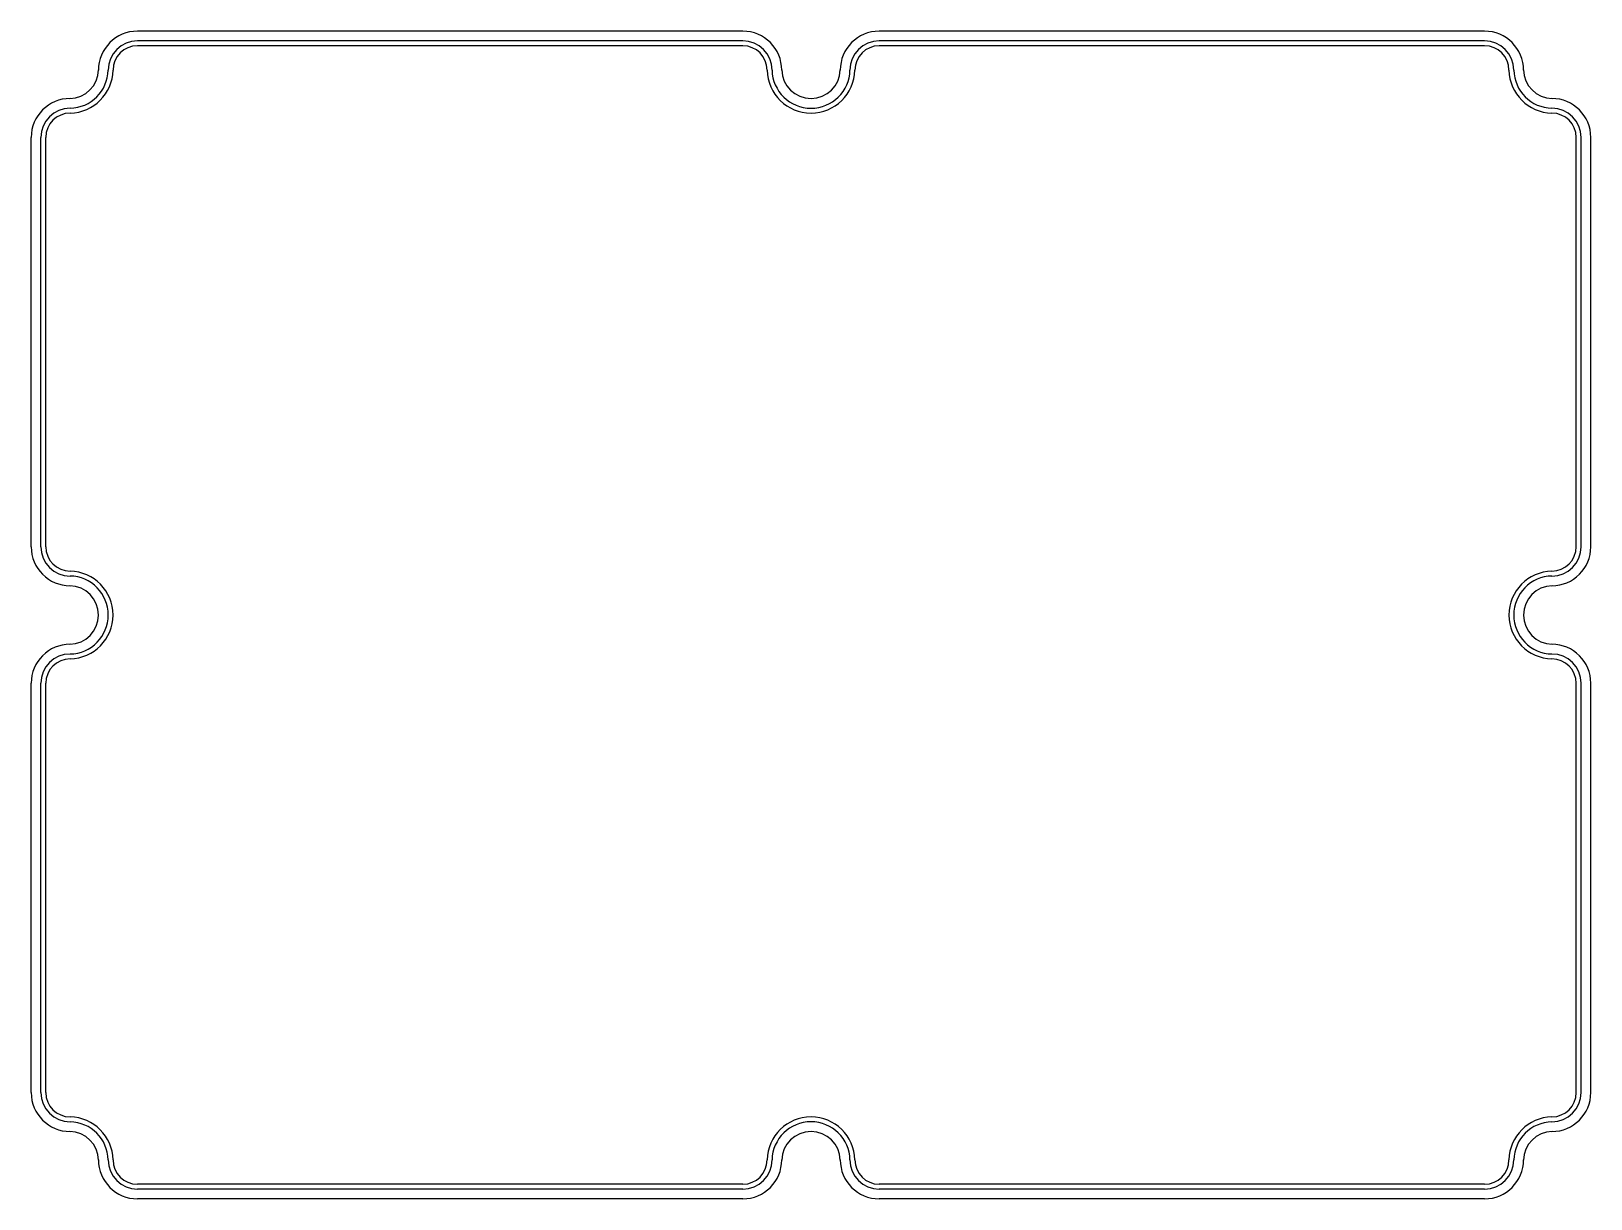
# Model space of a CAD drawing. Header units: millimetres. Extents: x 119 to 8321, y -328 to 2054.
# Drawn here: x 2431.8 to 2751.8, y 1814.8 to 2054.3 of the extents above; entities that cross this region are included whole.
import ezdxf

# ---------------------------------------------------------------- set-up
doc = ezdxf.new("R2010")
doc.units = ezdxf.units.MM

msp = doc.modelspace()

# ---------------------------------------------------------------- linework, layer by layer
for p, q in [((2577.845, 2054.34), (2453.645, 2054.34)), ((2577.845, 2052.34), (2453.645, 2052.34)), ((2577.845, 2051.34), (2453.645, 2051.34)), ((2730.045, 2054.34), (2605.845, 2054.34)), ((2730.045, 2052.34), (2605.845, 2052.34)), ((2730.045, 2051.34), (2605.845, 2051.34)), ((2431.845, 1948.59), (2431.845, 2032.54)), ((2433.845, 1948.59), (2433.845, 2032.54)), ((2434.845, 1948.59), (2434.845, 2032.54)), ((2748.845, 1948.59), (2748.845, 2032.54)), ((2749.845, 1948.59), (2749.845, 2032.54)), ((2751.845, 1948.59), (2751.845, 2032.54)), ((2431.845, 1836.64), (2431.845, 1920.59)), ((2433.845, 1836.64), (2433.845, 1920.59)), ((2434.845, 1836.64), (2434.845, 1920.59)), ((2748.845, 1836.64), (2748.845, 1920.59)), ((2749.845, 1836.64), (2749.845, 1920.59)), ((2751.845, 1836.64), (2751.845, 1920.59)), ((2577.845, 1817.84), (2453.645, 1817.84)), ((2730.045, 1817.84), (2605.845, 1817.84)), ((2577.845, 1816.84), (2453.645, 1816.84)), ((2577.845, 1814.84), (2453.645, 1814.84)), ((2730.045, 1816.84), (2605.845, 1816.84)), ((2730.045, 1814.84), (2605.845, 1814.84))]:
    msp.add_line(p, q)
for centre, radius, start, end in [((2453.645, 2046.34), 8, 90, 180), ((2453.645, 2046.34), 6, 90, 180), ((2453.645, 2046.34), 5, 90, 180), ((2577.845, 2046.34), 8, 0, 90), ((2577.845, 2046.34), 6, 0, 90), ((2577.845, 2046.34), 5, 0, 90), ((2605.845, 2046.34), 8, 90, 180), ((2605.845, 2046.34), 6, 90, 180), ((2605.845, 2046.34), 5, 90, 180), ((2730.045, 2046.34), 8, 0, 90), ((2730.045, 2046.34), 6, 0, 90), ((2730.045, 2046.34), 5, 0, 90), ((2439.645, 2046.54), 6, 271.27334, 358.72666), ((2439.645, 2046.54), 8, 271.27334, 358.72666), ((2439.645, 2046.54), 9, 271.27334, 358.72666), ((2591.845, 2046.54), 9, 181.27334, 358.72666), ((2591.845, 2046.54), 8, 181.27334, 358.72666), ((2591.845, 2046.54), 6, 181.27334, 358.72666), ((2744.045, 2046.54), 9, 181.27334, 268.72666), ((2744.045, 2046.54), 8, 181.27334, 268.72666), ((2744.045, 2046.54), 6, 181.27334, 268.72666), ((2439.845, 2032.54), 8, 90, 180), ((2439.845, 2032.54), 6, 90, 180), ((2743.845, 2032.54), 8, 0, 90), ((2743.845, 2032.54), 6, 0, 90), ((2439.845, 2032.54), 5, 90, 180), ((2743.845, 2032.54), 5, 0, 90), ((2439.845, 1948.59), 8, 180, 270), ((2439.845, 1948.59), 6, 180, 270), ((2439.845, 1948.59), 5, 180, 270), ((2743.845, 1948.59), 8, 270, 0), ((2743.845, 1948.59), 5, 270, 0), ((2743.845, 1948.59), 6, 270, 0), ((2439.645, 1934.59), 8, 271.27334, 88.72666), ((2439.645, 1934.59), 9, 271.27334, 88.72666), ((2744.045, 1934.59), 9, 91.27334, 268.72666), ((2744.045, 1934.59), 8, 91.27334, 268.72666), ((2439.645, 1934.59), 6, 271.27334, 88.72666), ((2744.045, 1934.59), 6, 91.27334, 268.72666), ((2439.845, 1920.59), 8, 90, 180), ((2439.845, 1920.59), 6, 90, 180), ((2743.845, 1920.59), 8, 0, 90), ((2743.845, 1920.59), 6, 0, 90), ((2439.845, 1920.59), 5, 90, 180), ((2743.845, 1920.59), 5, 0, 90), ((2439.845, 1836.64), 8, 180, 270), ((2439.845, 1836.64), 6, 180, 270), ((2439.845, 1836.64), 5, 180, 270), ((2743.845, 1836.64), 5, 270, 0), ((2743.845, 1836.64), 6, 270, 0), ((2743.845, 1836.64), 8, 270, 0), ((2439.645, 1822.64), 8, 1.27334, 88.72666), ((2439.645, 1822.64), 9, 1.27334, 88.72666), ((2591.845, 1822.64), 9, 1.27334, 178.72666), ((2591.845, 1822.64), 8, 1.27334, 178.72666), ((2744.045, 1822.64), 9, 91.27334, 178.72666), ((2744.045, 1822.64), 8, 91.27334, 178.72666), ((2439.645, 1822.64), 6, 1.27334, 88.72666), ((2591.845, 1822.64), 6, 1.27334, 178.72666), ((2744.045, 1822.64), 6, 91.27334, 178.72666), ((2453.645, 1822.84), 8, 180, 270), ((2453.645, 1822.84), 6, 180, 270), ((2453.645, 1822.84), 5, 180, 270), ((2577.845, 1822.84), 5, 270, 360), ((2577.845, 1822.84), 6, 270, 360), ((2577.845, 1822.84), 8, 270, 360), ((2605.845, 1822.84), 8, 180, 270), ((2605.845, 1822.84), 6, 180, 270), ((2605.845, 1822.84), 5, 180, 270), ((2730.045, 1822.84), 5, 270, 0), ((2730.045, 1822.84), 6, 270, 0), ((2730.045, 1822.84), 8, 270, 0)]:
    msp.add_arc(centre, radius, start, end)

doc.saveas('drawing.dxf')
